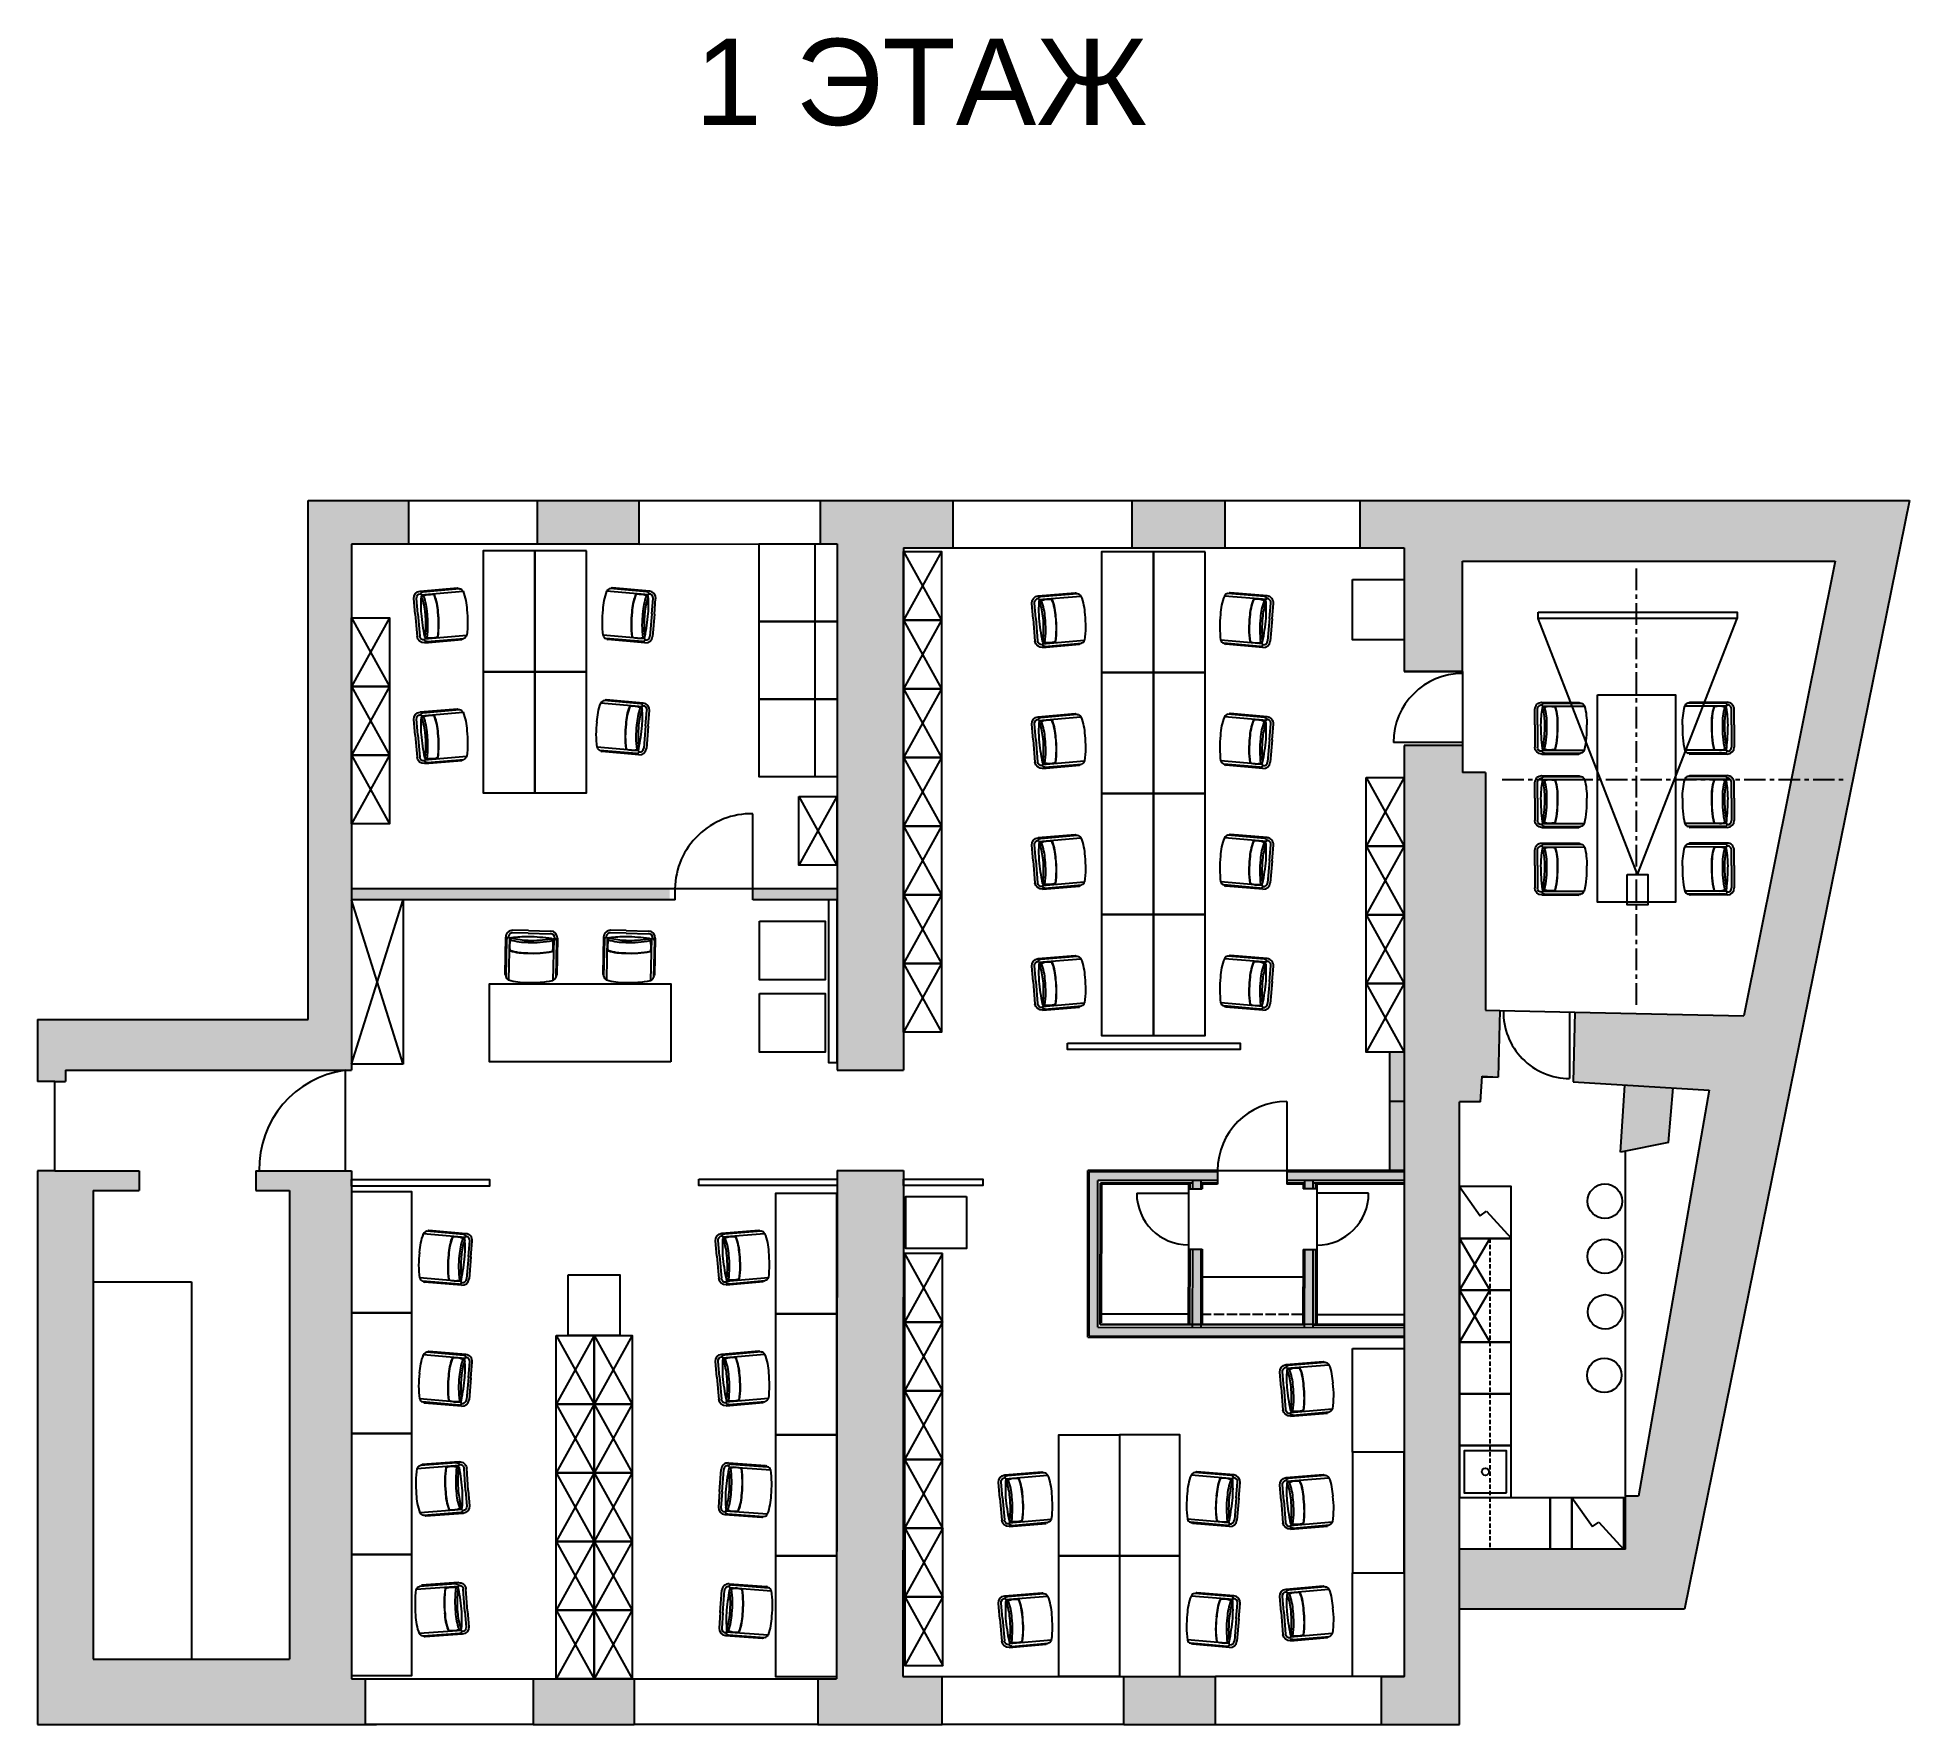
# Model space of a CAD drawing. Header units: millimetres. Extents: x 0 to 131115, y -1316 to 27250.
# Drawn here: x 109432 to 131115, y -1 to 19535 of the extents above; entities that cross this region are included whole.
import ezdxf
from ezdxf.enums import TextEntityAlignment as Align

# ---------------------------------------------------------------- set-up
doc = ezdxf.new("R2010")
doc.units = ezdxf.units.MM
doc.header["$MEASUREMENT"] = 0
for name, pattern in [('ACAD_ISO02W100', [15, 12, -3]), ('CENTER', [2, 1.25, -0.25, 0.25, -0.25]), ('HIDDENX2', [0.75, 0.5, -0.25])]:
    doc.linetypes.add(name, pattern=pattern)
doc.layers.get('0').update_dxf_attribs({"linetype": 'CONTINUOUS'})
doc.layers.add('meb', color=7, linetype='CONTINUOUS')
doc.styles.add('style2', font='arial.ttf')

msp = doc.modelspace()

# ---------------------------------------------------------------- texts
at = {"color": 2, "style": 'style2'}
msp.add_text('1 ЭТАЖ', height=1000, dxfattribs=at).set_placement((119668.4, 18520.4), align=Align.CENTER)

# ---------------------------------------------------------------- blocks, each defined once
blk = doc.blocks.new('A$C58342379')
at = {"layer": 'meb', "ltscale": 100}
for p, q in [((665, 234), (506, 700)), ((687, 271), (551, 674)), ((707, 247), (568, 655)), ((139, 54), (0, 462)), ((139, 85), (3, 488)), ((180, 69), (22, 536)), ((476, 116), (231, 33)), ((485, 87), (241, 4)), ((476, 116), (647, 174)), ((485, 87), (656, 145))]:
    blk.add_line(p, q, dxfattribs=at)
for centre, radius, start, end in [((650, -520), 1228, 106.928, 120.768), ((535, 30), 671, 92.4695, 111.2014), ((510, 651), 46.4, 29.3954, 93.7719), ((549, 642), 23, 34.9041, 78.6856), ((23, 464), 23, 138.8144, 182.5959), ((49, 494), 46.4, 123.7281, 188.1046), ((735, -771), 1152, 106.7803, 121.102), ((157, 216), 15, 158.5241, 178.7572), ((734, -768), 1152, 106.7803, 120.8497), ((623, -231), 608, 92.0716, 111.4464), ((628, -242), 616, 91.8374, 111.4277), ((667, -373), 630, 92.2139, 110.9209), ((685, -480), 713, 94.0939, 109.2762), ((-42, 1549), 1483, 289.8902, 297.4012), ((594, 364), 15, 38.7428, 58.9759), ((426, 257), 216, 359.9045, 32.8913), ((432, 241), 217, 0.9958, 27.5141), ((636, 245), 13.3, 259.4968, 62.7116), ((630, 221), 50.3, 288.75, 18.75), ((630, 221), 80.5, 288.75, 18.75), ((661, 261), 28.3, 279.3656, 20.686), ((166, 94), 28.3, 196.814, 298.1344), ((215, 80), 80.5, 198.75, 288.75), ((355, 232), 216, 184.6087, 217.5955), ((360, 217), 217, 189.9859, 216.5042), ((215, 80), 50.3, 198.75, 288.75), ((196, 95), 13.3, 154.7884, 318.0032), ((794, -924), 1193, 107.1616, 120.7464), ((-432, 2918), 2905, 282.5725, 287.9382), ((896, -1152), 1418, 108.3668, 119.1335)]:
    blk.add_arc(centre, radius, start, end, dxfattribs=at)

# ---------------------------------------------------------------- hatches: boundary and pattern name
h = msp.add_hatch(color=254)
h.dxf.hatch_style = 1
h.paths.add_polyline_path([(131114.9, 14175.1), (124747.5, 14175.1), (124747.5, 13625.1), (125262.5, 13625.1), (125262.5, 12195.1), (125937.5, 12195.1), (125937.5, 13470.1), (130252.5, 13470.1), (129197.1, 8204.8), (127237.5, 8247.5), (127220, 7442.6), (128795.2, 7343.8), (127974.8, 2644.9), (127824.8, 2644.9), (127824.8, 2029.9), (127801.8, 2029.1), (127201.8, 2029.1), (125901.8, 2029.9), (125901.8, 1334.2), (128509.7, 1334.2)])
h.paths.add_polyline_path([(126202.5, 11025.1), (125937.5, 11025.1), (125937.5, 11335.1), (125262.5, 11335.1), (125262.5, 554.8), (125000.1, 554.8), (125000.1, 0.1), (125006.7, 0.1), (125901.8, 0.1), (125901.8, 7209.9), (126146.8, 7209.9), (126166.1, 7508.6), (126350.7, 7497), (126367.5, 8266.5), (126202.5, 8270.1)])
h.paths.add_polyline_path([(123075.1, 554.8), (122015.1, 554.8), (122015.1, 0.1), (123075.1, 0.1)])
h.paths.add_polyline_path([(119910.1, 554.2), (119455.1, 554.8), (119462.5, 6415.1), (118692.5, 6415.1), (118692.4, 6315.1), (118692.5, 6315.1), (118692.5, 6240.1), (118692.3, 6240.1), (118685, 530.2), (118470, 530.1), (118469.3, 0), (119910.1, -0.5)])
h.paths.add_polyline_path([(116345, 530.1), (115175, 530.1), (115174.3, 0), (116344.3, 0)])
h.paths.add_polyline_path([(113228.5, 530.1), (113225, 530.1), (113068.5, 530.1), (113068.5, 6410.1), (111961.7, 6410.1), (111961.7, 6185.1), (112351.7, 6185.1), (112351.7, 755), (110076.7, 755), (110076.7, 6185.1), (110611.7, 6185.1), (110611.7, 6410.1), (109631.7, 6410.1), (109431.7, 6410.1), (109431.7, 0), (113228.5, 0)])
h.paths.add_polyline_path([(113068.5, 10430.6), (113068.3, 10430.6), (113068.3, 11225.6), (113068.3, 12020.6), (113068.3, 12815.6), (113068.3, 13611), (113068.5, 13610.6), (113068.5, 13668.1), (113732.5, 13668), (113732.5, 14175.1), (112568.6, 14175.1), (112568.6, 8163.2), (109431.7, 8163.2), (109431.7, 7445.1), (109631.7, 7445.1), (109756.7, 7445.1), (109756.7, 7575.1), (113068.5, 7575.1)])
h.paths.add_polyline_path([(116402.5, 14175.1), (115222.5, 14175.1), (115222.5, 13667.9), (116396.7, 13667.8), (116402.5, 13667.9)])
h.paths.add_polyline_path([(120032.5, 14175.1), (118502.5, 14175.1), (118502.5, 13672.8), (118692.5, 13672.8), (118692.5, 7575.1), (119462.5, 7575.1), (119462.5, 13625.1), (120032.5, 13625.1)])
h.paths.add_polyline_path([(123182.5, 14175.1), (122107.5, 14175.1), (122107.5, 13625.1), (123182.5, 13625.1)])
h = msp.add_hatch(color=253)
h.dxf.hatch_style = 1
h.paths.add_polyline_path([(116755.6, 9547.8), (116755.6, 9677.8), (113068.5, 9677.7), (113068.5, 9547.7)])
h.paths.add_polyline_path([(117717.5, 9677.8), (117717.5, 9547.8), (118692.5, 9547.7), (118692.5, 9677.7)])
h = msp.add_hatch(color=254)
h.dxf.hatch_style = 1
h.paths.add_polyline_path([(125262.5, 7215.1), (125092.5, 7215.1), (125092.5, 6415.1), (125262.5, 6415.1)])
h.paths.add_polyline_path([(125262.5, 7784.6), (125092.5, 7784.6), (125092.5, 7215.1), (125262.5, 7215.1)])
h = msp.add_hatch(color=254)
h.dxf.hatch_style = 1
h.paths.add_polyline_path([(128377.8, 7370), (127817.9, 7405.1), (127780.4, 6826.6), (128338, 6925.4)])
h.paths.add_polyline_path([(127780.4, 6826.6), (127767.5, 6628.2), (128321.2, 6737.5), (128338, 6925.4)])
h = msp.add_hatch(color=254)
h.dxf.hatch_style = 1
h.paths.add_polyline_path([(124205.2, 5501.6), (124105.2, 5501.6), (124102.9, 4630.9), (124203.2, 4630.9)], flags=17)
h.paths.add_polyline_path([(122908.2, 5503.7), (122808.2, 5503.7), (122806.2, 4630.9), (122906.2, 4630.9)], flags=17)
h.paths.add_polyline_path([(125262.5, 4598), (121711.9, 4600), (121714, 6300.1), (123100.6, 6300.1), (123100.6, 6400.1), (121614, 6400.1), (121611.9, 4500.1), (125262.5, 4498)])
h.paths.add_polyline_path([(122908.2, 6300.1), (122808.2, 6300.1), (122808.2, 6203.7), (122908.2, 6203.7)], flags=17)
h.paths.add_polyline_path([(124205.2, 6300.1), (124105.2, 6300.1), (124105.2, 6201.6), (124205.2, 6201.6)], flags=17)
h.paths.add_polyline_path([(125262.5, 6400.1), (123900.6, 6400.1), (123900.6, 6300.1), (125262.5, 6300.1)])

# ---------------------------------------------------------------- linework, layer by layer
at = {"color": 5}
for p, q in [((112568.6, 14175.1), (113732.5, 14175.1)), ((112568.6, 8163.2), (112568.6, 14175.1)), ((113732.5, 13668), (113732.5, 14175.1)), ((113732.5, 13667.9), (113732.5, 14175.1)), ((115222.5, 14175.1), (116402.5, 14175.1)), ((115222.5, 13667.9), (115222.5, 14175.1)), ((116402.5, 13667.9), (116402.5, 14175.1)), ((118502.5, 14175.1), (120032.5, 14175.1)), ((118502.5, 13672.8), (118502.5, 14175.1)), ((120032.5, 14175.1), (120032.5, 13625.1)), ((122046.7, 14175.1), (123211.7, 14175.1)), ((122107.5, 14175.1), (122107.5, 13625.1)), ((123182.5, 14175.1), (123182.5, 13625.1)), ((124711.7, 14175.1), (131114.9, 14175.1, 0)), ((124747.5, 14175.1), (124747.5, 13625.1)), ((131114.9, 14175.1, 0), (128509.7, 1334.2, 0)), ((113732.5, 13668), (113068.5, 13668.1)), ((113068.5, 13668.1), (113068.5, 7575.1)), ((116402.5, 13667.8), (115222.5, 13667.9)), ((118502.5, 13672.8), (118692.5, 13672.8)), ((118692.5, 13672.8), (118692.5, 7575.1)), ((119462.5, 13625.1), (120032.5, 13625.1)), ((119462.5, 13625.1), (119462.5, 7575.1)), ((122107.5, 13625.1), (123182.5, 13625.1)), ((124747.5, 13625.1), (125262.5, 13625.1)), ((125262.5, 13625.1), (125262.5, 12195.1)), ((125937.5, 13470.1), (130252.5, 13470.1)), ((125937.5, 12195.1), (125937.5, 13470.1)), ((130252.5, 13470.1), (129197.1, 8204.8, 0)), ((125937.5, 12195.1), (125262.5, 12195.1)), ((125262.5, 12195.1), (125937.5, 12195.1)), ((125937.5, 11370.7), (125137.5, 11370.7)), ((125937.5, 11335.1), (125262.5, 11335.1)), ((125262.5, 11335.1), (125262.5, 554.8, 0)), ((125937.5, 11335.1), (125937.5, 11025.1, 0)), ((126202.5, 11025.1, 0), (125937.5, 11025.1, 0)), ((126202.5, 11025.1, 0), (126202.5, 8270.1, 0)), ((117717.5, 9660.9), (117717.5, 10546.4)), ((116817.5, 9677.8), (113068.5, 9677.7)), ((116817.5, 9547.8), (113068.5, 9547.7)), ((116817.5, 9547.8), (116817.5, 9677.8)), ((118692.5, 9677.7), (117717.5, 9677.8)), ((117717.5, 9547.8), (117717.5, 9677.8)), ((118692.5, 9547.7), (117717.5, 9547.8)), ((126202.5, 8270.1, 0), (126367.5, 8266.5, 0)), ((126367.5, 8266.5, 0), (126350.7, 7496.7, 0)), ((127178.2, 8248.8, 0), (127178.2, 7481, 0)), ((127237.5, 8247.5, 0), (127220, 7442.6, 0)), ((127237.5, 8247.5, 0), (129197.1, 8204.8, 0)), ((109431.7, 8163.2), (109431.7, 7445.1)), ((109431.7, 8163.2), (112568.6, 8163.2)), ((125262.5, 7785.1, 0), (125092.5, 7785.1, 0)), ((125092.5, 7785.1, 0), (125092.5, 7215.1, 0)), ((109631.7, 7445.1), (109431.7, 7445.1)), ((109631.7, 7445.1), (109756.7, 7445.1)), ((109631.7, 6410.1), (109631.7, 7445.1)), ((109756.7, 7575.1), (109756.7, 7445.1)), ((109756.7, 7575.1), (113068.5, 7575.1)), ((111057, 7575.1), (111381.6, 7575.1)), ((118692.5, 7575.1), (119462.5, 7575.1)), ((126146.8, 7209.9, 0), (126166.1, 7508.6, 0)), ((126165.6, 7500.7, 0), (126350.7, 7496.7, 0)), ((126166.1, 7508.6, 0), (126350.7, 7497, 0)), ((127220, 7442.6, 0), (128795.2, 7343.8, 0)), ((127767.5, 6628.2, 0), (127817.9, 7405.1, 0)), ((123900.6, 7215.1, 0), (123900.6, 6255.1, 0)), ((125262.5, 7215.1, 0), (125092.5, 7215.1, 0)), ((125092.5, 7215.1, 0), (125092.5, 6415.1, 0)), ((125901.8, 0.1), (125901.8, 7209.9, 0)), ((126146.8, 7209.9, 0), (125901.8, 7209.9, 0)), ((128795.2, 7343.8, 0), (127974.8, 2644.9, 0)), ((128321.2, 6737.5, 0), (128377.8, 7370.8, 0)), ((128321.2, 6737.5, 0), (127767.5, 6628.2, 0)), ((109431.7, 6410.1), (109431.7, 0)), ((109631.7, 6410.1), (109431.7, 6410.1)), ((109631.7, 6410.1), (110611.7, 6410.1)), ((110611.7, 6410.1), (110611.7, 6185.1)), ((111961.7, 6410.1), (111961.7, 6185.1)), ((111961.7, 6410.1), (113068.5, 6410.1)), ((113068.5, 6410.1), (113068.5, 530.1)), ((118692.5, 6415.1), (118685, 530.2)), ((118692.5, 6415.1), (119462.5, 6415.1)), ((119462.5, 6415.1), (119455.1, 554.8, 0)), ((121596.9, 4485.1, 0), (121599, 6415.1, 0)), ((123100.6, 6415.1, 0), (121599, 6415.1, 0)), ((121611.9, 4500.1, 0), (121614, 6400.1, 0)), ((123100.6, 6400.1, 0), (121614, 6400.1, 0)), ((121711.9, 4600, 0), (121714, 6300.1, 0)), ((123100.6, 6300.1, 0), (121714, 6300.1, 0)), ((122808.2, 6300.1, 0), (122808.2, 6203.7, 0)), ((122908.2, 6300.1, 0), (122908.2, 6203.7, 0)), ((123100.6, 6415.1), (123100.6, 6255.1, 0)), ((125262.5, 6415.1, 0), (123900.6, 6415.1, 0)), ((125262.5, 6400.1, 0), (123900.6, 6400.1, 0)), ((125262.5, 6300.1, 0), (123900.6, 6300.1, 0)), ((124105.2, 6300.1, 0), (124105.2, 6201.6, 0)), ((124205.2, 6300.1, 0), (124205.2, 6201.6, 0)), ((110076.7, 6185.1), (110076.7, 755)), ((110076.7, 6185.1), (110611.7, 6185.1)), ((111961.7, 6185.1), (112351.7, 6185.1)), ((112351.7, 6185.1), (112351.7, 755)), ((121741.9, 4630, 0), (121744, 6270.1, 0)), ((122808.2, 6270.1, 0), (121744, 6270.1, 0)), ((121756.9, 4645, 0), (121759, 6255.1, 0)), ((121756.9, 4643, 0), (121759, 6255.1, 0)), ((122778.2, 6255.1, 0), (121759, 6255.1, 0)), ((122163.2, 6153.7, 0), (122751.1, 6153.7, 0)), ((122763.2, 6203.7, 0), (122923.2, 6203.7, 0)), ((122778.2, 6270.1, 0), (122778.2, 6203.7, 0)), ((123100.6, 6270.1, 0), (122908.2, 6270.1, 0)), ((123100.6, 6255.1, 0), (122908.2, 6255.1, 0)), ((122923.2, 6257.2, 0), (122923.2, 6203.7, 0)), ((124105.2, 6270.1, 0), (123900.6, 6270.1, 0)), ((124105.2, 6255.1, 0), (123900.6, 6255.1, 0)), ((124090.2, 6255.1, 0), (124090.2, 6201.6, 0)), ((124250.2, 6201.6, 0), (124090.2, 6201.6, 0)), ((125262.5, 6270.1, 0), (124205.2, 6270.1, 0)), ((124235.2, 6270.1, 0), (124235.2, 6201.6, 0)), ((125262.5, 6255.1, 0), (124235.2, 6255.1, 0)), ((124235.2, 6255.1, 0), (124235.2, 6201.6, 0)), ((124250.2, 6255.1, 0), (124250.2, 6201.6, 0)), ((124850.2, 6151.6, 0), (124250.2, 6151.6, 0)), ((122763.2, 5503.7, 0), (122761.1, 4630.9, 0)), ((122763.2, 5503.7, 0), (122923.2, 5503.7, 0)), ((122778.2, 5503.7, 0), (122776.1, 4630.9, 0)), ((122808.2, 5503.7, 0), (122806.1, 4599.4, 0)), ((122908.2, 5503.7, 0), (122906.1, 4599.3, 0)), ((122923.2, 5503.7, 0), (122921.1, 4630.9, 0)), ((124090.2, 5501.6, 0), (124088.1, 4643, 0)), ((124090.2, 5501.6, 0), (124250.2, 5501.6, 0)), ((124105.2, 5501.6, 0), (124102.8, 4598.6, 0)), ((124205.2, 5501.6, 0), (124203.1, 4598.6, 0)), ((124235.2, 5501.6, 0), (124233.1, 4630.9, 0)), ((124250.2, 5501.6, 0), (124248.1, 4630.9, 0)), ((121711.9, 4600, 0), (125260.5, 4598, 0)), ((121741.9, 4630, 0), (124102.8, 4628.6, 0)), ((125272.5, 4630.9, 0), (121769, 4630.9, 0)), ((124203.1, 4628.6, 0), (125260.5, 4628, 0)), ((121596.9, 4485.1, 0), (125260.4, 4483, 0)), ((121599, 4485.1, 0), (125260.4, 4483, 0)), ((121611.9, 4500.1, 0), (125260.4, 4498, 0)), ((127824.8, 2029.9, 0), (127824.8, 2644.9, 0)), ((127974.8, 2644.9, 0), (127824.8, 2644.9, 0)), ((127824.8, 2029.9, 0), (125901.8, 2029.9, 0)), ((128509.7, 1334.2, 0), (125901.8, 1334.2, 0)), ((110076.7, 755), (112351.7, 755)), ((113068.5, 530.1), (113225, 530.1)), ((113228.5, 530.1), (113228.5, 0)), ((115175, 530.1), (115174.3, 0)), ((115175, 530.1), (116345, 530.1)), ((116345, 530.1), (116344.3, 0)), ((118470, 530.1), (118469.3, 0)), ((118470, 530.1), (118685, 530.2)), ((119455.1, 554.8, 0), (119910.1, 554.2, 0)), ((119910.1, -0.5), (119910.1, 554.2, 0)), ((122015.1, 554.8, 0), (123075.1, 554.8, 0)), ((122015.1, 0.1, 0), (122015.1, 554.8, 0)), ((123075.1, 0.1, 0), (123075.1, 554.8, 0)), ((123075.1, 0.1, 0), (123075.1, 554.8, 0)), ((125000.1, 554.8, 0), (125262.5, 554.8, 0)), ((125000.1, 0.1, 0), (125000.1, 554.8, 0)), ((109431.7, 0), (113358.9, 0)), ((115174.3, 0), (116344.3, 0)), ((118469.3, 0), (119910.1, -0.5)), ((122015.1, 0.1, 0), (123075.1, 0.1, 0)), ((125006.7, 0.1), (125901.8, 0.1))]:
    msp.add_line(p, q, dxfattribs=at)
at = {"color": 7}
for p, q in [((113732.5, 14175.1), (115222.5, 14175.1)), ((116402.5, 14175.1), (118502.5, 14175.1)), ((120036.7, 14175.1), (122046.7, 14175.1)), ((123211.7, 14175.1), (124711.7, 14175.1)), ((115222.5, 13667.9), (113732.5, 13668)), ((116402.5, 13667.9), (118502.5, 13672.8)), ((119462.8, 13581.4), (119902.8, 12786.4)), ((119902.5, 13581.4), (119462.8, 12786.4)), ((120032.5, 13625.1), (122107.5, 13625.1)), ((123182.5, 13625.1), (124747.5, 13625.1)), ((113068.5, 12815.6), (113508.5, 12020.6)), ((113508.3, 12815.6), (113068.5, 12020.6)), ((119462.8, 12786.4), (119902.8, 11991.4)), ((119902.5, 12786.4), (119462.8, 11991.4)), ((125937.5, 12195.1), (125937.5, 11335.1)), ((113068.5, 12020.6), (113508.5, 11225.6)), ((113508.3, 12020.6), (113068.5, 11225.6)), ((119462.8, 11991.4), (119902.8, 11196.4)), ((119902.5, 11991.4), (119462.8, 11196.4)), ((113068.5, 11225.6), (113508.5, 10430.6)), ((113508.3, 11225.6), (113068.5, 10430.6)), ((119462.8, 11196.4), (119902.8, 10401.4)), ((119902.5, 11196.4), (119462.8, 10401.4)), ((124822.5, 10964.6, 0), (125262.5, 10169.6, 0)), ((125262.3, 10964.6, 0), (124822.5, 10169.6, 0)), ((118248.7, 10745.5), (118688.7, 9950.5)), ((118688.5, 10745.5), (118248.7, 9950.5)), ((119462.8, 10401.4), (119902.8, 9606.4)), ((119902.5, 10401.4), (119462.8, 9606.4)), ((124822.5, 10169.6, 0), (125262.5, 9374.6, 0)), ((125262.3, 10169.6, 0), (124822.5, 9374.6, 0)), ((113068.5, 7647.7), (113668.5, 9547.7)), ((113668.5, 7647.7), (113068.5, 9547.7)), ((113668.5, 9547.7), (113668.5, 7647.7)), ((117717.5, 9677.8), (116817.5, 9677.8)), ((119462.8, 9606.4), (119902.8, 8811.4)), ((119902.5, 9606.4), (119462.8, 8811.4)), ((124822.5, 9374.6, 0), (125262.5, 8579.6, 0)), ((125262.3, 9374.6, 0), (124822.5, 8579.6, 0)), ((119462.8, 8811.4), (119902.8, 8016.4)), ((119902.5, 8811.4), (119462.8, 8016.4)), ((124822.5, 8580.1, 0), (125262.5, 7785.1, 0)), ((125262.3, 8580.1, 0), (124822.5, 7785.1, 0)), ((126367.5, 8266.5, 0), (127237.5, 8247.5, 0)), ((113668.5, 7647.7), (113068.5, 7647.7)), ((127824.8, 2644.9, 0), (127824.8, 6639.5, 0)), ((122763.2, 6203.7, 0), (122763.2, 5503.7, 0)), ((125901.8, 6229.1, 0), (126141.9, 5891.1, 0)), ((126141.9, 5891.1, 0), (126215.9, 5943.7, 0)), ((126215.9, 5943.7, 0), (126501.8, 5629.9, 0)), ((119474.4, 5453.8, 0), (119914.4, 4658.8, 0)), ((119914.2, 5453.8, 0), (119474.4, 4658.8, 0)), ((125901.8, 5629.1, 0), (126253.1, 5029.1, 0)), ((126253.1, 5629.1, 0), (125901.8, 5029.1, 0)), ((110076.7, 5125.1), (111214.2, 5125.1)), ((111214.2, 5125.1), (111214.2, 755)), ((124089.5, 5180.9, 0), (122922.4, 5180.9, 0)), ((125901.8, 5029.1, 0), (126253.1, 4429.1, 0)), ((126253.1, 5029.1, 0), (125901.8, 4429.1, 0)), ((119474.4, 4658.8, 0), (119914.4, 3863.8, 0)), ((119914.2, 4658.8, 0), (119474.4, 3863.8, 0)), ((115438.6, 4505.2), (115878.6, 3710.2)), ((115878.4, 4505.2), (115438.6, 3710.2)), ((115878.6, 4505.2), (116318.6, 3710.2)), ((116318.4, 4505.2), (115878.6, 3710.2)), ((115438.6, 3710.2), (115878.6, 2915.2)), ((115878.4, 3710.2), (115438.6, 2915.2)), ((115878.6, 3710.2), (116318.6, 2915.2)), ((116318.4, 3710.2), (115878.6, 2915.2)), ((119474.4, 3863.8, 0), (119914.4, 3068.8, 0)), ((119914.2, 3863.8, 0), (119474.4, 3068.8, 0)), ((119474.4, 3068.8, 0), (119914.4, 2273.8, 0)), ((119914.2, 3068.8, 0), (119474.4, 2273.8, 0)), ((115438.6, 2915.2), (115878.6, 2120.2)), ((115878.4, 2915.2), (115438.6, 2120.2)), ((115878.6, 2915.2), (116318.6, 2120.2)), ((116318.4, 2915.2), (115878.6, 2120.2)), ((127201.8, 2629.1, 0), (127441.9, 2291.1, 0)), ((119476.9, 2273.8, 0), (119916.9, 1478.8, 0)), ((119916.7, 2273.8, 0), (119476.9, 1478.8, 0)), ((127441.9, 2291.1, 0), (127515.9, 2343.7, 0)), ((127515.9, 2343.7, 0), (127801.8, 2029.9, 0)), ((115438.6, 2120.2), (115878.6, 1325.2)), ((115878.4, 2120.2), (115438.6, 1325.2)), ((115878.6, 2120.2), (116318.6, 1325.2)), ((116318.4, 2120.2), (115878.6, 1325.2)), ((115438.6, 1325.2), (115878.6, 530.2)), ((115878.4, 1325.2), (115438.6, 530.2)), ((115878.6, 1325.2), (116318.6, 530.2)), ((116318.4, 1325.2), (115878.6, 530.2)), ((119476.9, 1478.8, 0), (119916.9, 683.8, 0)), ((119916.7, 1478.8, 0), (119476.9, 683.8, 0)), ((113225, 530.1), (115175, 530.1)), ((116345, 530.1), (118470, 530.1)), ((119910.1, 554.2, 0), (122015.1, 554.8, 0)), ((125006.7, 554.8, 0), (123075.1, 554.8, 0)), ((115174.3, 0), (113224.3, 0)), ((118469.3, 0), (116344.3, 0)), ((122015.1, 0.1, 0), (119910.1, -0.5)), ((123075.1, 0.1, 0), (125006.7, 0.1))]:
    msp.add_line(p, q, dxfattribs=at)
at = {"color": 7, "linetype": 'CENTER', "ltscale": 200}
for p, q in [((127952.5, 8335.1, 0), (127952.5, 13390.1, 0)), ((126397.5, 10942.4, 0), (130344.6, 10942.4, 0))]:
    msp.add_line(p, q, dxfattribs=at)
at = {"lineweight": -3}
for p, q in [((127964.9, 9844.4, 0), (126813.3, 12806.4, 0)), ((127964.9, 9844.4, 0), (129116.6, 12806.4, 0)), ((123100.6, 6415.1), (123900.6, 6415.1)), ((122763.2, 6257.2, 0), (122763.2, 6203.7, 0)), ((124250.2, 6201.6, 0), (124250.2, 5501.6, 0)), ((122761.2, 4750.9, 0), (121757, 4750.9, 0)), ((124248.2, 4748.8, 0), (125252.4, 4748.8, 0))]:
    msp.add_line(p, q, dxfattribs=at)
at = {"color": 7, "ltscale": 2}
msp.add_line((112994.1, 7575.1), (112994.1, 6410.1), dxfattribs=at)
at = {"color": 7, "linetype": 'HIDDENX2', "ltscale": 100}
msp.add_line((126253.1, 5629.1, 0), (126253.1, 2029.9, 0), dxfattribs=at)
at = {"linetype": 'ACAD_ISO02W100', "lineweight": -3, "ltscale": 10}
msp.add_line((124076.1, 4748.8, 0), (122921.2, 4748.8, 0), dxfattribs=at)
at = {"color": 7}
for points in [[(118692.5, 13672.8), (118692.5, 12772.8), (117792.5, 12772.8), (117792.5, 13672.8)], [(118692.5, 13672.8), (118692.5, 12772.8), (118439.1, 12772.8), (118439.1, 13672.8)], [(115192.5, 13589), (114592.5, 13589), (114592.5, 12189), (115192.5, 12189)], [(115792.5, 13589), (115192.5, 13589), (115192.5, 12189), (115792.5, 12189)], [(119462.5, 13581.4), (119902.5, 13581.4), (119902.5, 12786.4), (119462.5, 12786.4)], [(122357.4, 13580.1), (121757.4, 13580.1), (121757.4, 12180.1), (122357.4, 12180.1)], [(122957.4, 13580.1), (122357.4, 13580.1), (122357.4, 12180.1), (122957.4, 12180.1)], [(113068.3, 12815.6), (113508.3, 12815.6), (113508.3, 12020.6), (113068.3, 12020.6)], [(118692.5, 12772.8), (118692.5, 11872.8), (117792.5, 11872.8), (117792.5, 12772.8)], [(118692.5, 12772.8), (118692.5, 11872.8), (118439.1, 11872.8), (118439.1, 12772.8)], [(119462.5, 12786.4), (119902.5, 12786.4), (119902.5, 11991.4), (119462.5, 11991.4)], [(115192.5, 12189), (114592.5, 12189), (114592.5, 10789), (115192.5, 10789)], [(115792.5, 12189), (115192.5, 12189), (115192.5, 10789), (115792.5, 10789)], [(122357.4, 12180.1), (121757.4, 12180.1), (121757.4, 10780.1), (122357.4, 10780.1)], [(122957.4, 12180.1), (122357.4, 12180.1), (122357.4, 10780.1), (122957.4, 10780.1)], [(113068.3, 12020.6), (113508.3, 12020.6), (113508.3, 11225.6), (113068.3, 11225.6)], [(119462.5, 11991.4), (119902.5, 11991.4), (119902.5, 11196.4), (119462.5, 11196.4)], [(118692.5, 11872.8), (118692.5, 10972.8), (117792.5, 10972.8), (117792.5, 11872.8)], [(118692.5, 11872.8), (118692.5, 10972.8), (118439.1, 10972.8), (118439.1, 11872.8)], [(113068.3, 11225.6), (113508.3, 11225.6), (113508.3, 10430.6), (113068.3, 10430.6)], [(119462.5, 11196.4), (119902.5, 11196.4), (119902.5, 10401.4), (119462.5, 10401.4)], [(118248.7, 10745.5), (118688.7, 10745.5), (118688.7, 9950.5), (118248.7, 9950.5)], [(122357.4, 10780.1), (121757.4, 10780.1), (121757.4, 9380.1), (122357.4, 9380.1)], [(122957.4, 10780.1), (122357.4, 10780.1), (122357.4, 9380.1), (122957.4, 9380.1)], [(119462.5, 10401.4), (119902.5, 10401.4), (119902.5, 9606.4), (119462.5, 9606.4)], [(118692.5, 9547.7), (118593.7, 9547.7), (118593.7, 7666.8), (118692.5, 7666.8)], [(119462.5, 9606.4), (119902.5, 9606.4), (119902.5, 8811.4), (119462.5, 8811.4)], [(122357.4, 9380.1), (121757.4, 9380.1), (121757.4, 7980.1), (122357.4, 7980.1)], [(122957.4, 9380.1), (122357.4, 9380.1), (122357.4, 7980.1), (122957.4, 7980.1)], [(119462.5, 8811.4), (119902.5, 8811.4), (119902.5, 8016.4), (119462.5, 8016.4)], [(116768.5, 7675.1), (114668.5, 7675.1), (114668.5, 8575.1), (116768.5, 8575.1)], [(115438.6, 4505.2), (115878.6, 4505.2), (115878.6, 3710.2), (115438.6, 3710.2)], [(115878.6, 4505.2), (116318.6, 4505.2), (116318.6, 3710.2), (115878.6, 3710.2)], [(115438.6, 3710.2), (115878.6, 3710.2), (115878.6, 2915.2), (115438.6, 2915.2)], [(115878.6, 3710.2), (116318.6, 3710.2), (116318.6, 2915.2), (115878.6, 2915.2)], [(115438.6, 2915.2), (115878.6, 2915.2), (115878.6, 2120.2), (115438.6, 2120.2)], [(115878.6, 2915.2), (116318.6, 2915.2), (116318.6, 2120.2), (115878.6, 2120.2)], [(115438.6, 2120.2), (115878.6, 2120.2), (115878.6, 1325.2), (115438.6, 1325.2)], [(115878.6, 2120.2), (116318.6, 2120.2), (116318.6, 1325.2), (115878.6, 1325.2)], [(115438.6, 1325.2), (115878.6, 1325.2), (115878.6, 530.2), (115438.6, 530.2)], [(115878.6, 1325.2), (116318.6, 1325.2), (116318.6, 530.2), (115878.6, 530.2)]]:
    msp.add_lwpolyline(points, close=True, dxfattribs=at)
at = {"lineweight": -3}
for points in [[(124662.5, 13260.1), (125262.5, 13260.1), (125262.5, 12560.1), (124662.5, 12560.1)], [(115578.6, 5205.2), (116178.6, 5205.2), (116178.6, 4505.2), (115578.6, 4505.2)]]:
    msp.add_lwpolyline(points, close=True, dxfattribs=at)
at = {"color": 7, "elevation": 0}
for points in [[(126813.3, 12880.4), (129116.6, 12880.4), (129116.6, 12806.4), (126813.3, 12806.4)], [(124822.3, 10964.6), (125262.3, 10964.6), (125262.3, 10169.6), (124822.3, 10169.6)], [(124822.3, 10169.6), (125262.3, 10169.6), (125262.3, 9374.6), (124822.3, 9374.6)], [(124822.3, 9374.6), (125262.3, 9374.6), (125262.3, 8579.6), (124822.3, 8579.6)], [(117796, 9301.7), (118556.2, 9301.7), (118556.2, 8623.3), (117796, 8623.3)], [(117796, 9301.7), (118556.2, 9301.7), (118556.2, 8623.3), (117796, 8623.3)], [(117796, 8463.5), (118556.2, 8463.5), (118556.2, 7785.1), (117796, 7785.1)], [(117796, 8463.5), (118556.2, 8463.5), (118556.2, 7785.1), (117796, 7785.1)], [(124822.3, 8579.6), (125262.3, 8579.6), (125262.3, 7784.6), (124822.3, 7784.6)], [(126501.8, 5629.1), (126501.8, 6229.1), (125901.8, 6229.1), (125901.8, 5629.1)], [(119914.4, 5453.8), (119474.4, 5453.8), (119474.4, 4658.8), (119914.4, 4658.8)], [(126501.8, 5029.1), (126501.8, 5629.1), (125901.8, 5629.1), (125901.8, 5029.1)], [(126501.8, 4429.1), (126501.8, 5029.1), (125901.8, 5029.1), (125901.8, 4429.1)], [(119914.4, 4658.8), (119474.4, 4658.8), (119474.4, 3863.8), (119914.4, 3863.8)], [(124662.5, 4354.8), (125262.5, 4354.8), (125262.5, 3154.8), (124662.5, 3154.8)], [(126501.8, 3829.1), (126501.8, 4429.1), (125901.8, 4429.1), (125901.8, 3829.1)], [(119914.4, 3863.8), (119474.4, 3863.8), (119474.4, 3068.8), (119914.4, 3068.8)], [(126501.8, 3229.1), (126501.8, 3829.1), (125901.8, 3829.1), (125901.8, 3229.1)], [(119914.4, 3068.8), (119474.4, 3068.8), (119474.4, 2273.8), (119914.4, 2273.8)], [(125262.5, 3154.8), (124662.5, 3154.8), (124662.5, 1754.8), (125262.5, 1754.8)], [(126501.8, 2629.1), (126501.8, 3229.1), (125901.8, 3229.1), (125901.8, 2629.1)], [(126445.3, 2683.2), (126445.3, 3170.3), (125958.2, 3170.3), (125958.2, 2683.2)], [(125901.8, 2629.1), (126951.8, 2629.1), (126951.8, 2029.9), (125901.8, 2029.9)], [(126951.8, 2629.1), (127201.8, 2629.1), (127201.8, 2029.9), (126951.8, 2029.9)], [(127201.8, 2629.1), (127801.8, 2629.1), (127801.8, 2029.1), (127201.8, 2029.1)], [(119916.9, 2273.8), (119476.9, 2273.8), (119476.9, 1478.8), (119916.9, 1478.8)], [(124662.5, 1754.8), (125262.5, 1754.8), (125262.5, 554.8), (124662.5, 554.8)], [(119916.9, 1478.8), (119476.9, 1478.8), (119476.9, 683.8), (119916.9, 683.8)]]:
    msp.add_lwpolyline(points, close=True, dxfattribs=at)
at = {"lineweight": -3, "elevation": 0}
for points in [[(127502.5, 11921.6), (128402.5, 11921.6), (128402.5, 9521.6), (127502.5, 9521.6)], [(127844.7, 9844.4), (128085.1, 9844.4), (128085.1, 9489.5), (127844.7, 9489.5)], [(120191.2, 6113.1), (120191.2, 5513.1), (119491.2, 5513.1), (119491.2, 6113.1)]]:
    msp.add_lwpolyline(points, close=True, dxfattribs=at)
at = {"color": 5, "ltscale": 2, "elevation": 0}
msp.add_lwpolyline([(121362.5, 7890.1), (123362.5, 7890.1), (123362.5, 7815.1), (121362.5, 7815.1)], close=True, dxfattribs=at)
at = {"color": 5, "ltscale": 2}
for points in [[(113068.5, 6310.1), (114668.4, 6310.1), (114668.4, 6235.1), (113068.5, 6235.1)], [(117092.6, 6315.1), (118692.5, 6315.1), (118692.5, 6240.1), (117092.6, 6240.1)]]:
    msp.add_lwpolyline(points, close=True, dxfattribs=at)
at = {"color": 5}
msp.add_lwpolyline([(119462.5, 6315.1), (120383.3, 6315.1), (120383.3, 6240.1), (119462.5, 6240.1)], close=True, dxfattribs=at)
at = {"color": 7, "ltscale": 2}
for points in [[(113068.5, 4768.2), (113768.5, 4768.2), (113768.5, 6168.2), (113068.5, 6168.2)], [(118685, 4753.9), (117985, 4753.9), (117985, 6153.9), (118685, 6153.9)], [(113068.5, 3368.2), (113768.5, 3368.2), (113768.5, 4768.2), (113068.5, 4768.2)], [(118685, 3353.9), (117985, 3353.9), (117985, 4753.9), (118685, 4753.9)], [(113768.5, 3368.2), (113068.5, 3368.2), (113068.5, 1968.2), (113768.5, 1968.2)], [(117985, 3353.9), (118685, 3353.9), (118685, 1953.9), (117985, 1953.9)], [(113768.5, 1968.2), (113068.5, 1968.2), (113068.5, 568.2), (113768.5, 568.2)], [(117985, 1953.9), (118685, 1953.9), (118685, 553.9), (117985, 553.9)]]:
    msp.add_lwpolyline(points, close=True, dxfattribs=at)
at = {"color": 7, "ltscale": 2, "elevation": 0}
for points in [[(121962.5, 1954.8), (121262.5, 1954.8), (121262.5, 3354.8), (121962.5, 3354.8)], [(121962.5, 1954.8), (122662.5, 1954.8), (122662.5, 3354.8), (121962.5, 3354.8)], [(121962.5, 554.8), (121262.5, 554.8), (121262.5, 1954.8), (121962.5, 1954.8)], [(121962.5, 554.8), (122662.5, 554.8), (122662.5, 1954.8), (121962.5, 1954.8)]]:
    msp.add_lwpolyline(points, close=True, dxfattribs=at)
at = {"color": 7}
for centre, radius in [((127586.1, 6059.3), 200), ((127586.1, 5421.1), 200), ((127589.8, 4777.5), 200), ((127579.7, 4043.4), 200), ((126201.8, 2926.7, 0), 41.7)]:
    msp.add_circle(centre, radius, dxfattribs=at)
for centre, radius, start, end in [((125937.5, 11370.7), 800, 90, 180), ((117700.5, 9661.1), 885.5, 88.89839, 178.92083), ((127178.2, 8248.8, 0), 767.8, 178.75159, 270)]:
    msp.add_arc(centre, radius, start, end, dxfattribs=at)
at = {"color": 7, "ltscale": 2}
msp.add_arc((113151.3, 6433.3), 1152.5, 97.84278, 181.15744, dxfattribs=at)
at = {"lineweight": -3}
for centre, radius, start, end in [((123900.6, 6415.1), 800, 90, 180), ((122763.2, 6153.7, 0), 600, 180, 270), ((124250.2, 6151.6, 0), 600, 270, 0)]:
    msp.add_arc(centre, radius, start, end, dxfattribs=at)

# ---------------------------------------------------------------- block references
at = {"color": 0, "xscale": -1}
for p, rotation in [((113923.1, 12377.7), 293.6301576938086), ((121078.5, 12322.9), 293.6301576942768), ((126847.4, 11088.8, 0), 288.6250761882948), ((113923.1, 10977.7), 293.6301576938086), ((121078.5, 10922.9), 293.6301576942768), ((126847.4, 10239.6, 0), 288.6250761882948), ((121078.5, 9522.9), 293.6301576942768), ((126847.4, 9457.7, 0), 288.6250761882948), ((121078.5, 8122.9), 293.6301576942768), ((117415.6, 4942.7), 293.6301576938086), ((117415.6, 3542.7), 293.6301576938086), ((123950.5, 3421.4, 0), 293.6301576938446), ((114312.9, 3191.5), 112.92642356686), ((120693.1, 2143.6, 0), 293.630157693846), ((123950.5, 2112.8, 0), 293.6301576938446), ((114304.3, 1791.6), 112.92642356686), ((123950.5, 821.4, 0), 293.6301576938446), ((120693.1, 743.6, 0), 293.630157693846)]:
    msp.add_blockref('A$C58342379', p, dxfattribs=dict(at, rotation=rotation))
at = {"color": 0}
for p, rotation in [((116462, 12377.7), 66.36984230572315), ((123617.4, 12322.9), 66.3698423061913), ((116391.7, 11080.9), 66.36984230572315), ((129011, 11088.8, 0), 71.37492381170524), ((123617.4, 10922.9), 66.3698423061913), ((129011, 10239.6, 0), 71.37492381170524), ((123617.4, 9522.9), 66.3698423061913), ((129011, 9457.7, 0), 71.37492381170524), ((115603.5, 9109.6), 160.1017822565836), ((116737.1, 9109.6), 160.1017822565836), ((123617.4, 8122.9), 66.3698423061913), ((114338, 4936.8), 66.3698423061913), ((114338, 3536.8), 66.3698423061913), ((117440.6, 3177.3), 247.07357643314), ((123232, 2143.6, 0), 66.36984230575955), ((117449.2, 1777.3), 247.07357643314), ((123232, 743.6, 0), 66.36984230575955)]:
    msp.add_blockref('A$C58342379', p, dxfattribs=dict(at, rotation=rotation))

msp.set_redraw_order([(e.dxf.handle, doc.entitydb.next_handle()) for e in msp.query("TEXT MTEXT ATTDEF DIMENSION ARC_DIMENSION")])  # texts and dimensions are drawn at this point

doc.saveas('drawing.dxf')
